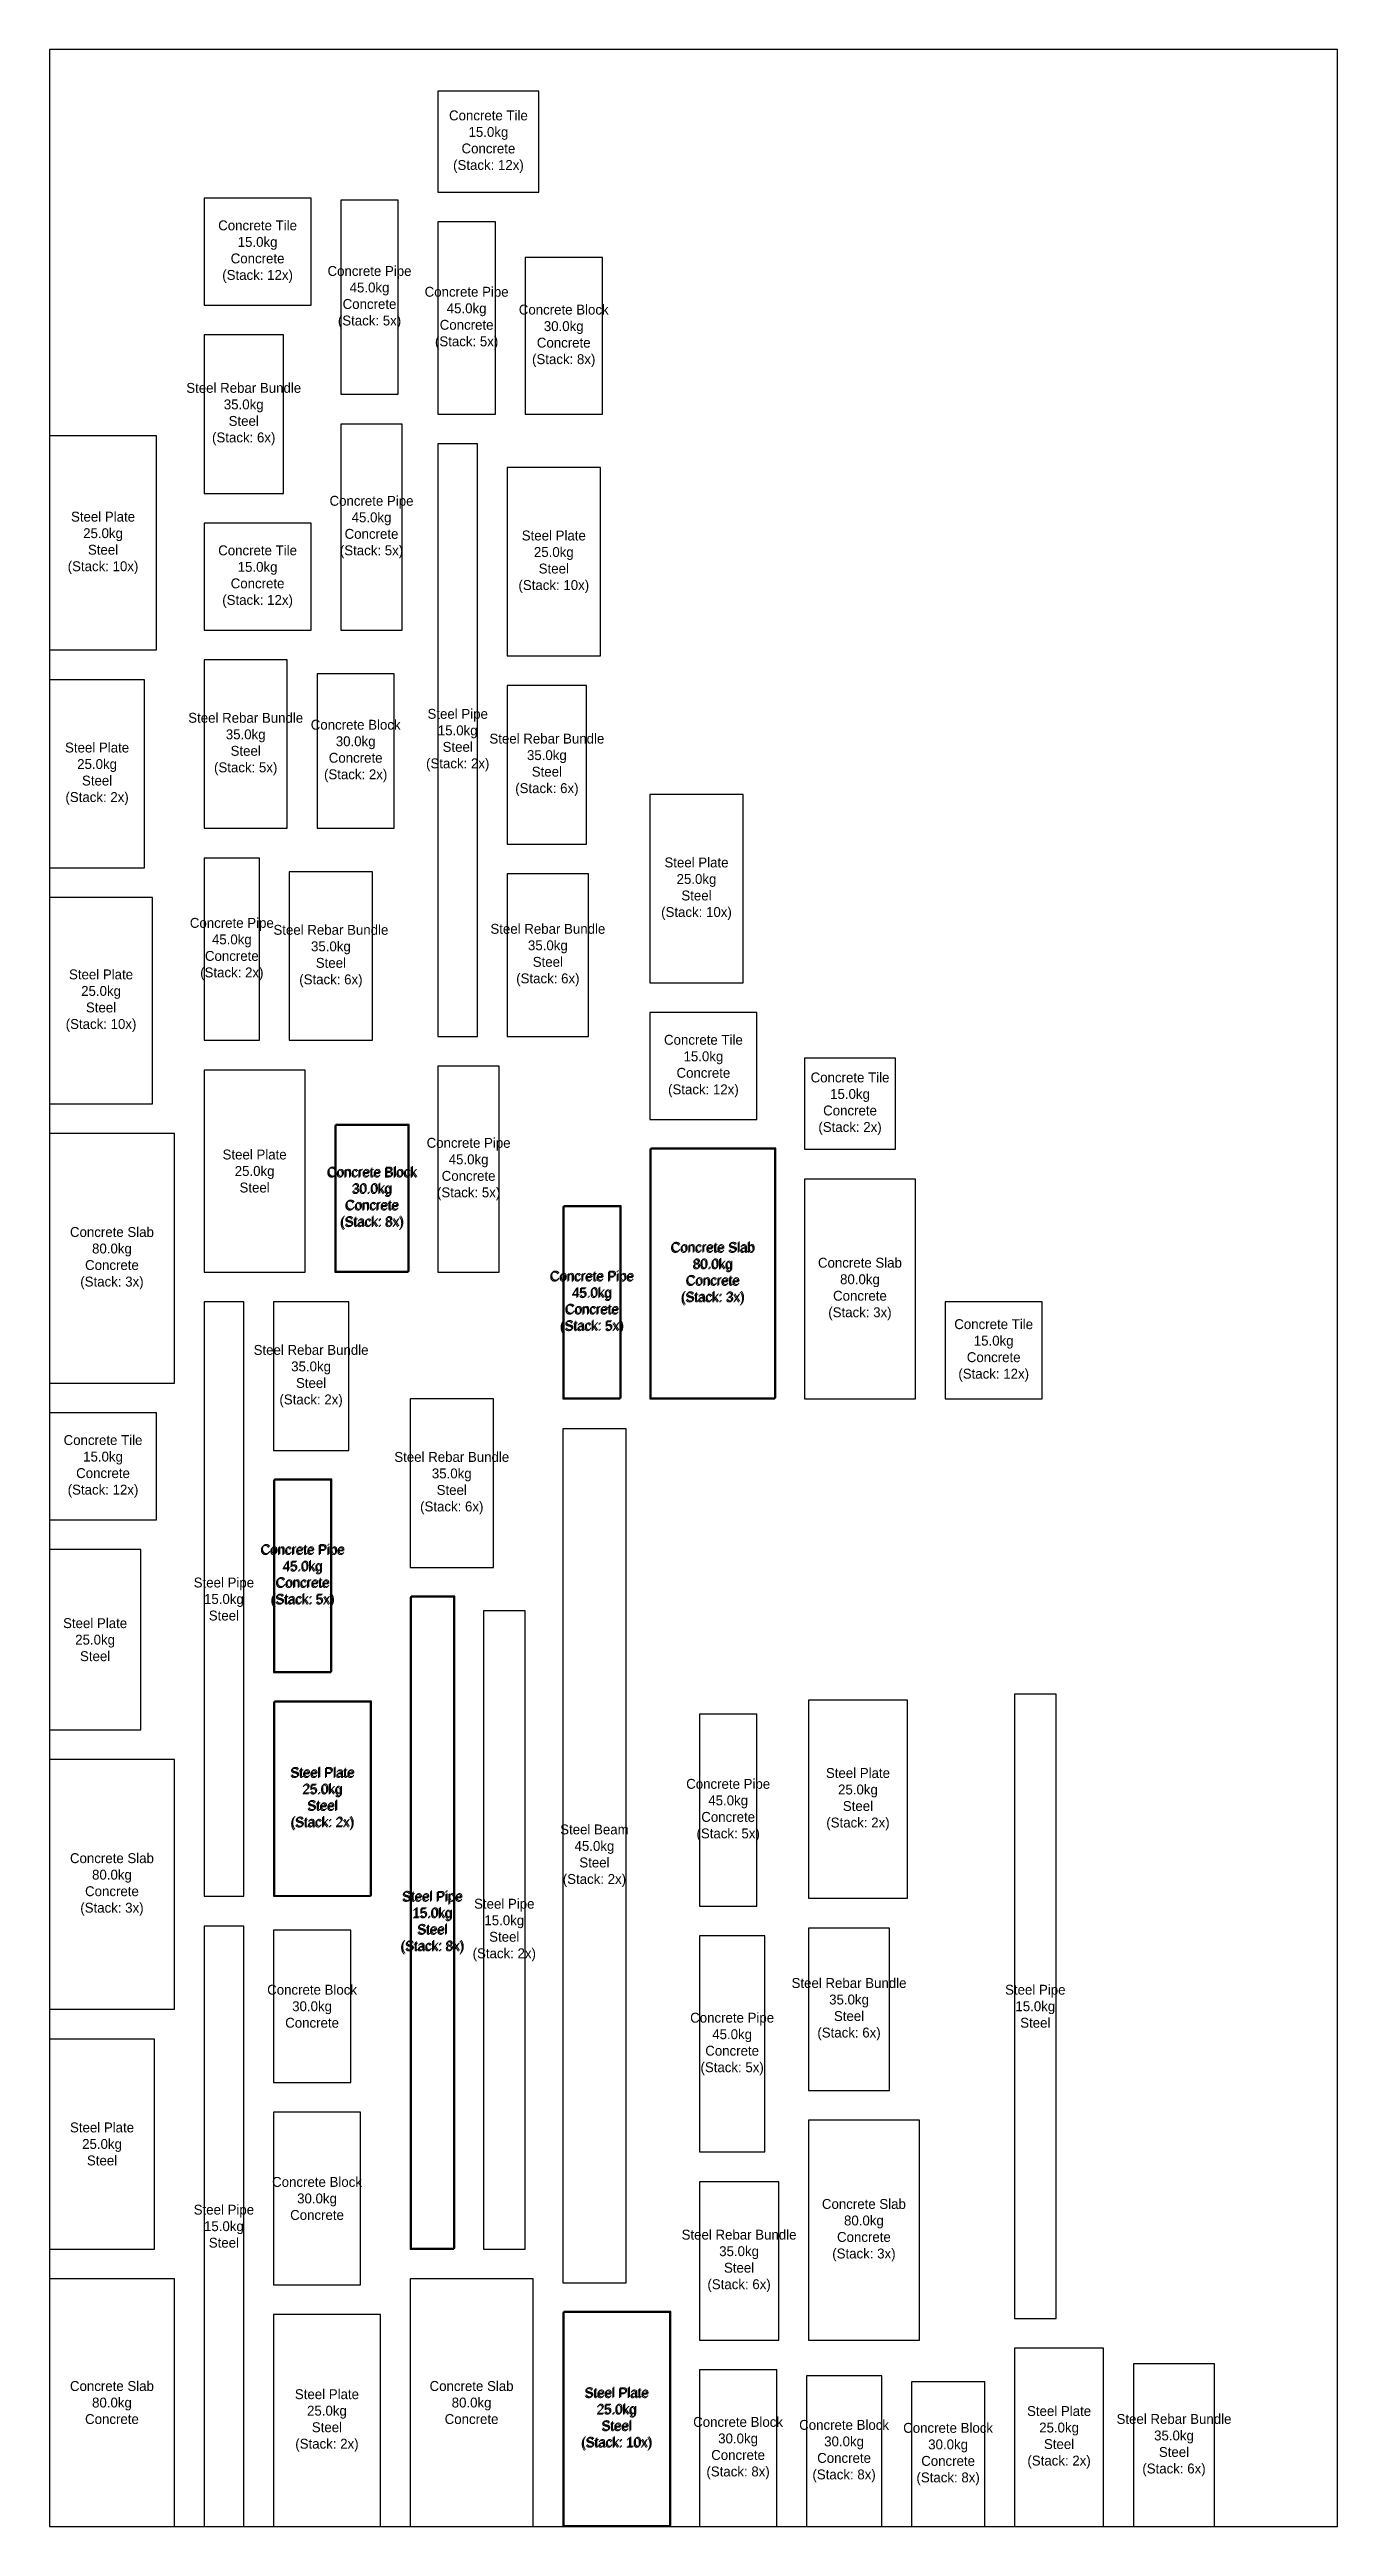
# Model space of a CAD drawing. Header units: metres. Extents: x -5 to 650, y 0 to 4050.
# Drawn here: x 0 to 650, y 2800 to 4050 of the extents above; entities that cross this region are included whole.
import ezdxf

# ---------------------------------------------------------------- set-up
doc = ezdxf.new("R2010")
doc.units = ezdxf.units.M

msp = doc.modelspace()

# ---------------------------------------------------------------- texts
at = {"char_height": 5, "attachment_point": 5}
for s, insert in [('Concrete Tile\\P15.0kg\\PConcrete\\P(Stack: 12x)', (221.5, 4003.5)), ('Concrete Tile\\P15.0kg\\PConcrete\\P(Stack: 12x)', (105, 3948)), ('Concrete Pipe\\P45.0kg\\PConcrete\\P(Stack: 5x)', (161.5, 3925)), ('Concrete Pipe\\P45.0kg\\PConcrete\\P(Stack: 5x)', (210.5, 3914.5)), ('Concrete Block\\P30.0kg\\PConcrete\\P(Stack: 8x)', (259.5, 3905.5)), ('Steel Rebar Bundle\\P35.0kg\\PSteel\\P(Stack: 6x)', (98, 3866)), ('Concrete Pipe\\P45.0kg\\PConcrete\\P(Stack: 5x)', (162.5, 3809)), ('Steel Plate\\P25.0kg\\PSteel\\P(Stack: 10x)', (27, 3801)), ('Concrete Tile\\P15.0kg\\PConcrete\\P(Stack: 12x)', (105, 3784)), ('Steel Plate\\P25.0kg\\PSteel\\P(Stack: 10x)', (254.5, 3791.5)), ('Steel Rebar Bundle\\P35.0kg\\PSteel\\P(Stack: 5x)', (99, 3699.5)), ('Steel Pipe\\P15.0kg\\PSteel\\P(Stack: 2x)', (206, 3701.5)), ('Steel Plate\\P25.0kg\\PSteel\\P(Stack: 2x)', (24, 3684.5)), ('Concrete Block\\P30.0kg\\PConcrete\\P(Stack: 2x)', (154.5, 3696)), ('Steel Rebar Bundle\\P35.0kg\\PSteel\\P(Stack: 6x)', (251, 3689)), ('Steel Plate\\P25.0kg\\PSteel\\P(Stack: 10x)', (326.5, 3626.5)), ('Concrete Pipe\\P45.0kg\\PConcrete\\P(Stack: 2x)', (92, 3596)), ('Steel Rebar Bundle\\P35.0kg\\PSteel\\P(Stack: 6x)', (142, 3592.5)), ('Steel Rebar Bundle\\P35.0kg\\PSteel\\P(Stack: 6x)', (251.5, 3593)), ('Steel Plate\\P25.0kg\\PSteel\\P(Stack: 10x)', (26, 3570)), ('Concrete Tile\\P15.0kg\\PConcrete\\P(Stack: 12x)', (330, 3537)), ('Concrete Tile\\P15.0kg\\PConcrete\\P(Stack: 2x)', (404, 3518)), ('Concrete Pipe\\P45.0kg\\PConcrete\\P(Stack: 5x)', (211.5, 3485)), ('Steel Plate\\P25.0kg\\PSteel', (103.5, 3484)), ('Concrete Block\\P30.0kg\\PConcrete\\P(Stack: 8x)', (162.5, 3470)), ('Concrete Block\\P30.0kg\\PConcrete\\P(Stack: 8x)', (163, 3470.5)), ('Concrete Slab\\P80.0kg\\PConcrete\\P(Stack: 3x)', (31.5, 3440)), ('Concrete Slab\\P80.0kg\\PConcrete\\P(Stack: 3x)', (334.5, 3432)), ('Concrete Slab\\P80.0kg\\PConcrete\\P(Stack: 3x)', (335, 3432.5)), ('Concrete Slab\\P80.0kg\\PConcrete\\P(Stack: 3x)', (409, 3424.5)), ('Concrete Pipe\\P45.0kg\\PConcrete\\P(Stack: 5x)', (273.5, 3417.5)), ('Concrete Pipe\\P45.0kg\\PConcrete\\P(Stack: 5x)', (274, 3418)), ('Concrete Tile\\P15.0kg\\PConcrete\\P(Stack: 12x)', (476.5, 3393.5)), ('Steel Rebar Bundle\\P35.0kg\\PSteel\\P(Stack: 2x)', (132, 3380.5)), ('Concrete Tile\\P15.0kg\\PConcrete\\P(Stack: 12x)', (27, 3335)), ('Steel Rebar Bundle\\P35.0kg\\PSteel\\P(Stack: 6x)', (203, 3326.5)), ('Concrete Pipe\\P45.0kg\\PConcrete\\P(Stack: 5x)', (127.5, 3279.5)), ('Concrete Pipe\\P45.0kg\\PConcrete\\P(Stack: 5x)', (128, 3280)), ('Steel Pipe\\P15.0kg\\PSteel', (88, 3268)), ('Steel Plate\\P25.0kg\\PSteel', (23, 3247.5)), ('Steel Plate\\P25.0kg\\PSteel\\P(Stack: 2x)', (137.5, 3167)), ('Steel Plate\\P25.0kg\\PSteel\\P(Stack: 2x)', (138, 3167.5)), ('Concrete Pipe\\P45.0kg\\PConcrete\\P(Stack: 5x)', (342.5, 3161.5)), ('Steel Plate\\P25.0kg\\PSteel\\P(Stack: 2x)', (408, 3167)), ('Steel Beam\\P45.0kg\\PSteel\\P(Stack: 2x)', (275, 3138.5)), ('Concrete Slab\\P80.0kg\\PConcrete\\P(Stack: 3x)', (31.5, 3124)), ('Steel Pipe\\P15.0kg\\PSteel\\P(Stack: 8x)', (193, 3104.5)), ('Steel Pipe\\P15.0kg\\PSteel\\P(Stack: 8x)', (193.5, 3105)), ('Steel Pipe\\P15.0kg\\PSteel\\P(Stack: 2x)', (229.5, 3101)), ('Steel Rebar Bundle\\P35.0kg\\PSteel\\P(Stack: 6x)', (403.5, 3061)), ('Concrete Block\\P30.0kg\\PConcrete', (132.5, 3062.5)), ('Steel Pipe\\P15.0kg\\PSteel', (497.5, 3062.5)), ('Concrete Pipe\\P45.0kg\\PConcrete\\P(Stack: 5x)', (344.5, 3043.5)), ('Steel Plate\\P25.0kg\\PSteel', (26.5, 2993)), ('Concrete Block\\P30.0kg\\PConcrete', (135, 2965.5)), ('Steel Pipe\\P15.0kg\\PSteel', (88, 2951.5)), ('Concrete Slab\\P80.0kg\\PConcrete\\P(Stack: 3x)', (411, 2949.5)), ('Steel Rebar Bundle\\P35.0kg\\PSteel\\P(Stack: 6x)', (348, 2934)), ('Concrete Slab\\P80.0kg\\PConcrete', (31.5, 2862.5)), ('Steel Plate\\P25.0kg\\PSteel\\P(Stack: 2x)', (140, 2853.5)), ('Concrete Slab\\P80.0kg\\PConcrete', (213, 2862.5)), ('Steel Plate\\P25.0kg\\PSteel\\P(Stack: 10x)', (286, 2854)), ('Steel Plate\\P25.0kg\\PSteel\\P(Stack: 10x)', (286.5, 2854.5)), ('Concrete Block\\P30.0kg\\PConcrete\\P(Stack: 8x)', (347.5, 2839.5)), ('Concrete Block\\P30.0kg\\PConcrete\\P(Stack: 8x)', (401, 2838)), ('Concrete Block\\P30.0kg\\PConcrete\\P(Stack: 8x)', (453.5, 2836.5)), ('Steel Plate\\P25.0kg\\PSteel\\P(Stack: 2x)', (509.5, 2845)), ('Steel Rebar Bundle\\P35.0kg\\PSteel\\P(Stack: 6x)', (567.5, 2841))]:
    msp.add_mtext(s, dxfattribs=dict(at, insert=insert))

# ---------------------------------------------------------------- linework, layer by layer
for points in [[(0, 2800), (650, 2800), (650, 4050), (0, 4050), (0, 2800)], [(196, 3978), (247, 3978), (247, 4029), (196, 4029), (196, 3978)], [(78, 3921), (132, 3921), (132, 3975), (78, 3975), (78, 3921)], [(147, 3876), (176, 3876), (176, 3974), (147, 3974), (147, 3876)], [(196, 3866), (225, 3866), (225, 3963), (196, 3963), (196, 3866)], [(240, 3866), (279, 3866), (279, 3945), (240, 3945), (240, 3866)], [(78, 3826), (118, 3826), (118, 3906), (78, 3906), (78, 3826)], [(0, 3747), (54, 3747), (54, 3855), (0, 3855), (0, 3747)], [(147, 3757), (178, 3757), (178, 3861), (147, 3861), (147, 3757)], [(196, 3552), (216, 3552), (216, 3851), (196, 3851), (196, 3552)], [(231, 3744), (278, 3744), (278, 3839), (231, 3839), (231, 3744)], [(78, 3757), (132, 3757), (132, 3811), (78, 3811), (78, 3757)], [(78, 3657), (120, 3657), (120, 3742), (78, 3742), (78, 3657)], [(0, 3637), (48, 3637), (48, 3732), (0, 3732), (0, 3637)], [(135, 3657), (174, 3657), (174, 3735), (135, 3735), (135, 3657)], [(231, 3649), (271, 3649), (271, 3729), (231, 3729), (231, 3649)], [(303, 3579), (350, 3579), (350, 3674), (303, 3674), (303, 3579)], [(78, 3550), (106, 3550), (106, 3642), (78, 3642), (78, 3550)], [(121, 3550), (163, 3550), (163, 3635), (121, 3635), (121, 3550)], [(231, 3552), (272, 3552), (272, 3634), (231, 3634), (231, 3552)], [(0, 3518), (52, 3518), (52, 3622), (0, 3622), (0, 3518)], [(303, 3510), (357, 3510), (357, 3564), (303, 3564), (303, 3510)], [(381, 3495), (427, 3495), (427, 3541), (381, 3541), (381, 3495)], [(78, 3433), (129, 3433), (129, 3535), (78, 3535), (78, 3433)], [(196, 3433), (227, 3433), (227, 3537), (196, 3537), (196, 3433)], [(0, 3377), (63, 3377), (63, 3503), (0, 3503), (0, 3377)], [(144, 3433), (181, 3433), (181, 3507), (144, 3507), (144, 3433)], [(144.5, 3433.5), (181.5, 3433.5), (181.5, 3507.5), (144.5, 3507.5), (144.5, 3433.5)], [(303, 3369), (366, 3369), (366, 3495), (303, 3495), (303, 3369)], [(303.5, 3369.5), (366.5, 3369.5), (366.5, 3495.5), (303.5, 3495.5), (303.5, 3369.5)], [(381, 3369), (437, 3369), (437, 3480), (381, 3480), (381, 3369)], [(259, 3369), (288, 3369), (288, 3466), (259, 3466), (259, 3369)], [(259.5, 3369.5), (288.5, 3369.5), (288.5, 3466.5), (259.5, 3466.5), (259.5, 3369.5)], [(78, 3118), (98, 3118), (98, 3418), (78, 3418), (78, 3118)], [(113, 3343), (151, 3343), (151, 3418), (113, 3418), (113, 3343)], [(452, 3369), (501, 3369), (501, 3418), (452, 3418), (452, 3369)], [(182, 3284), (224, 3284), (224, 3369), (182, 3369), (182, 3284)], [(0, 3308), (54, 3308), (54, 3362), (0, 3362), (0, 3308)], [(259, 2923), (291, 2923), (291, 3354), (259, 3354), (259, 2923)], [(113, 3231), (142, 3231), (142, 3328), (113, 3328), (113, 3231)], [(113.5, 3231.5), (142.5, 3231.5), (142.5, 3328.5), (113.5, 3328.5), (113.5, 3231.5)], [(0, 3202), (46, 3202), (46, 3293), (0, 3293), (0, 3202)], [(182, 2940), (204, 2940), (204, 3269), (182, 3269), (182, 2940)], [(182.5, 2940.5), (204.5, 2940.5), (204.5, 3269.5), (182.5, 3269.5), (182.5, 2940.5)], [(219, 2940), (240, 2940), (240, 3262), (219, 3262), (219, 2940)], [(113, 3118), (162, 3118), (162, 3216), (113, 3216), (113, 3118)], [(113.5, 3118.5), (162.5, 3118.5), (162.5, 3216.5), (113.5, 3216.5), (113.5, 3118.5)], [(383, 3117), (433, 3117), (433, 3217), (383, 3217), (383, 3117)], [(487, 2905), (508, 2905), (508, 3220), (487, 3220), (487, 2905)], [(328, 3113), (357, 3113), (357, 3210), (328, 3210), (328, 3113)], [(0, 3061), (63, 3061), (63, 3187), (0, 3187), (0, 3061)], [(78, 2800), (98, 2800), (98, 3103), (78, 3103), (78, 2800)], [(113, 3024), (152, 3024), (152, 3101), (113, 3101), (113, 3024)], [(383, 3020), (424, 3020), (424, 3102), (383, 3102), (383, 3020)], [(328, 2989), (361, 2989), (361, 3098), (328, 3098), (328, 2989)], [(0, 2940), (53, 2940), (53, 3046), (0, 3046), (0, 2940)], [(113, 2922), (157, 2922), (157, 3009), (113, 3009), (113, 2922)], [(383, 2894), (439, 2894), (439, 3005), (383, 3005), (383, 2894)], [(328, 2894), (368, 2894), (368, 2974), (328, 2974), (328, 2894)], [(0, 2800), (63, 2800), (63, 2925), (0, 2925), (0, 2800)], [(182, 2800), (244, 2800), (244, 2925), (182, 2925), (182, 2800)], [(113, 2800), (167, 2800), (167, 2907), (113, 2907), (113, 2800)], [(259, 2800), (313, 2800), (313, 2908), (259, 2908), (259, 2800)], [(259.5, 2800.5), (313.5, 2800.5), (313.5, 2908.5), (259.5, 2908.5), (259.5, 2800.5)], [(487, 2800), (532, 2800), (532, 2890), (487, 2890), (487, 2800)], [(328, 2800), (367, 2800), (367, 2879), (328, 2879), (328, 2800)], [(382, 2800), (420, 2800), (420, 2876), (382, 2876), (382, 2800)], [(547, 2800), (588, 2800), (588, 2882), (547, 2882), (547, 2800)], [(435, 2800), (472, 2800), (472, 2873), (435, 2873), (435, 2800)]]:
    msp.add_lwpolyline(points, close=True)

msp.set_redraw_order([(e.dxf.handle, doc.entitydb.next_handle()) for e in msp.query("TEXT MTEXT ATTDEF DIMENSION ARC_DIMENSION")])  # texts and dimensions are drawn at this point

doc.saveas('drawing.dxf')
